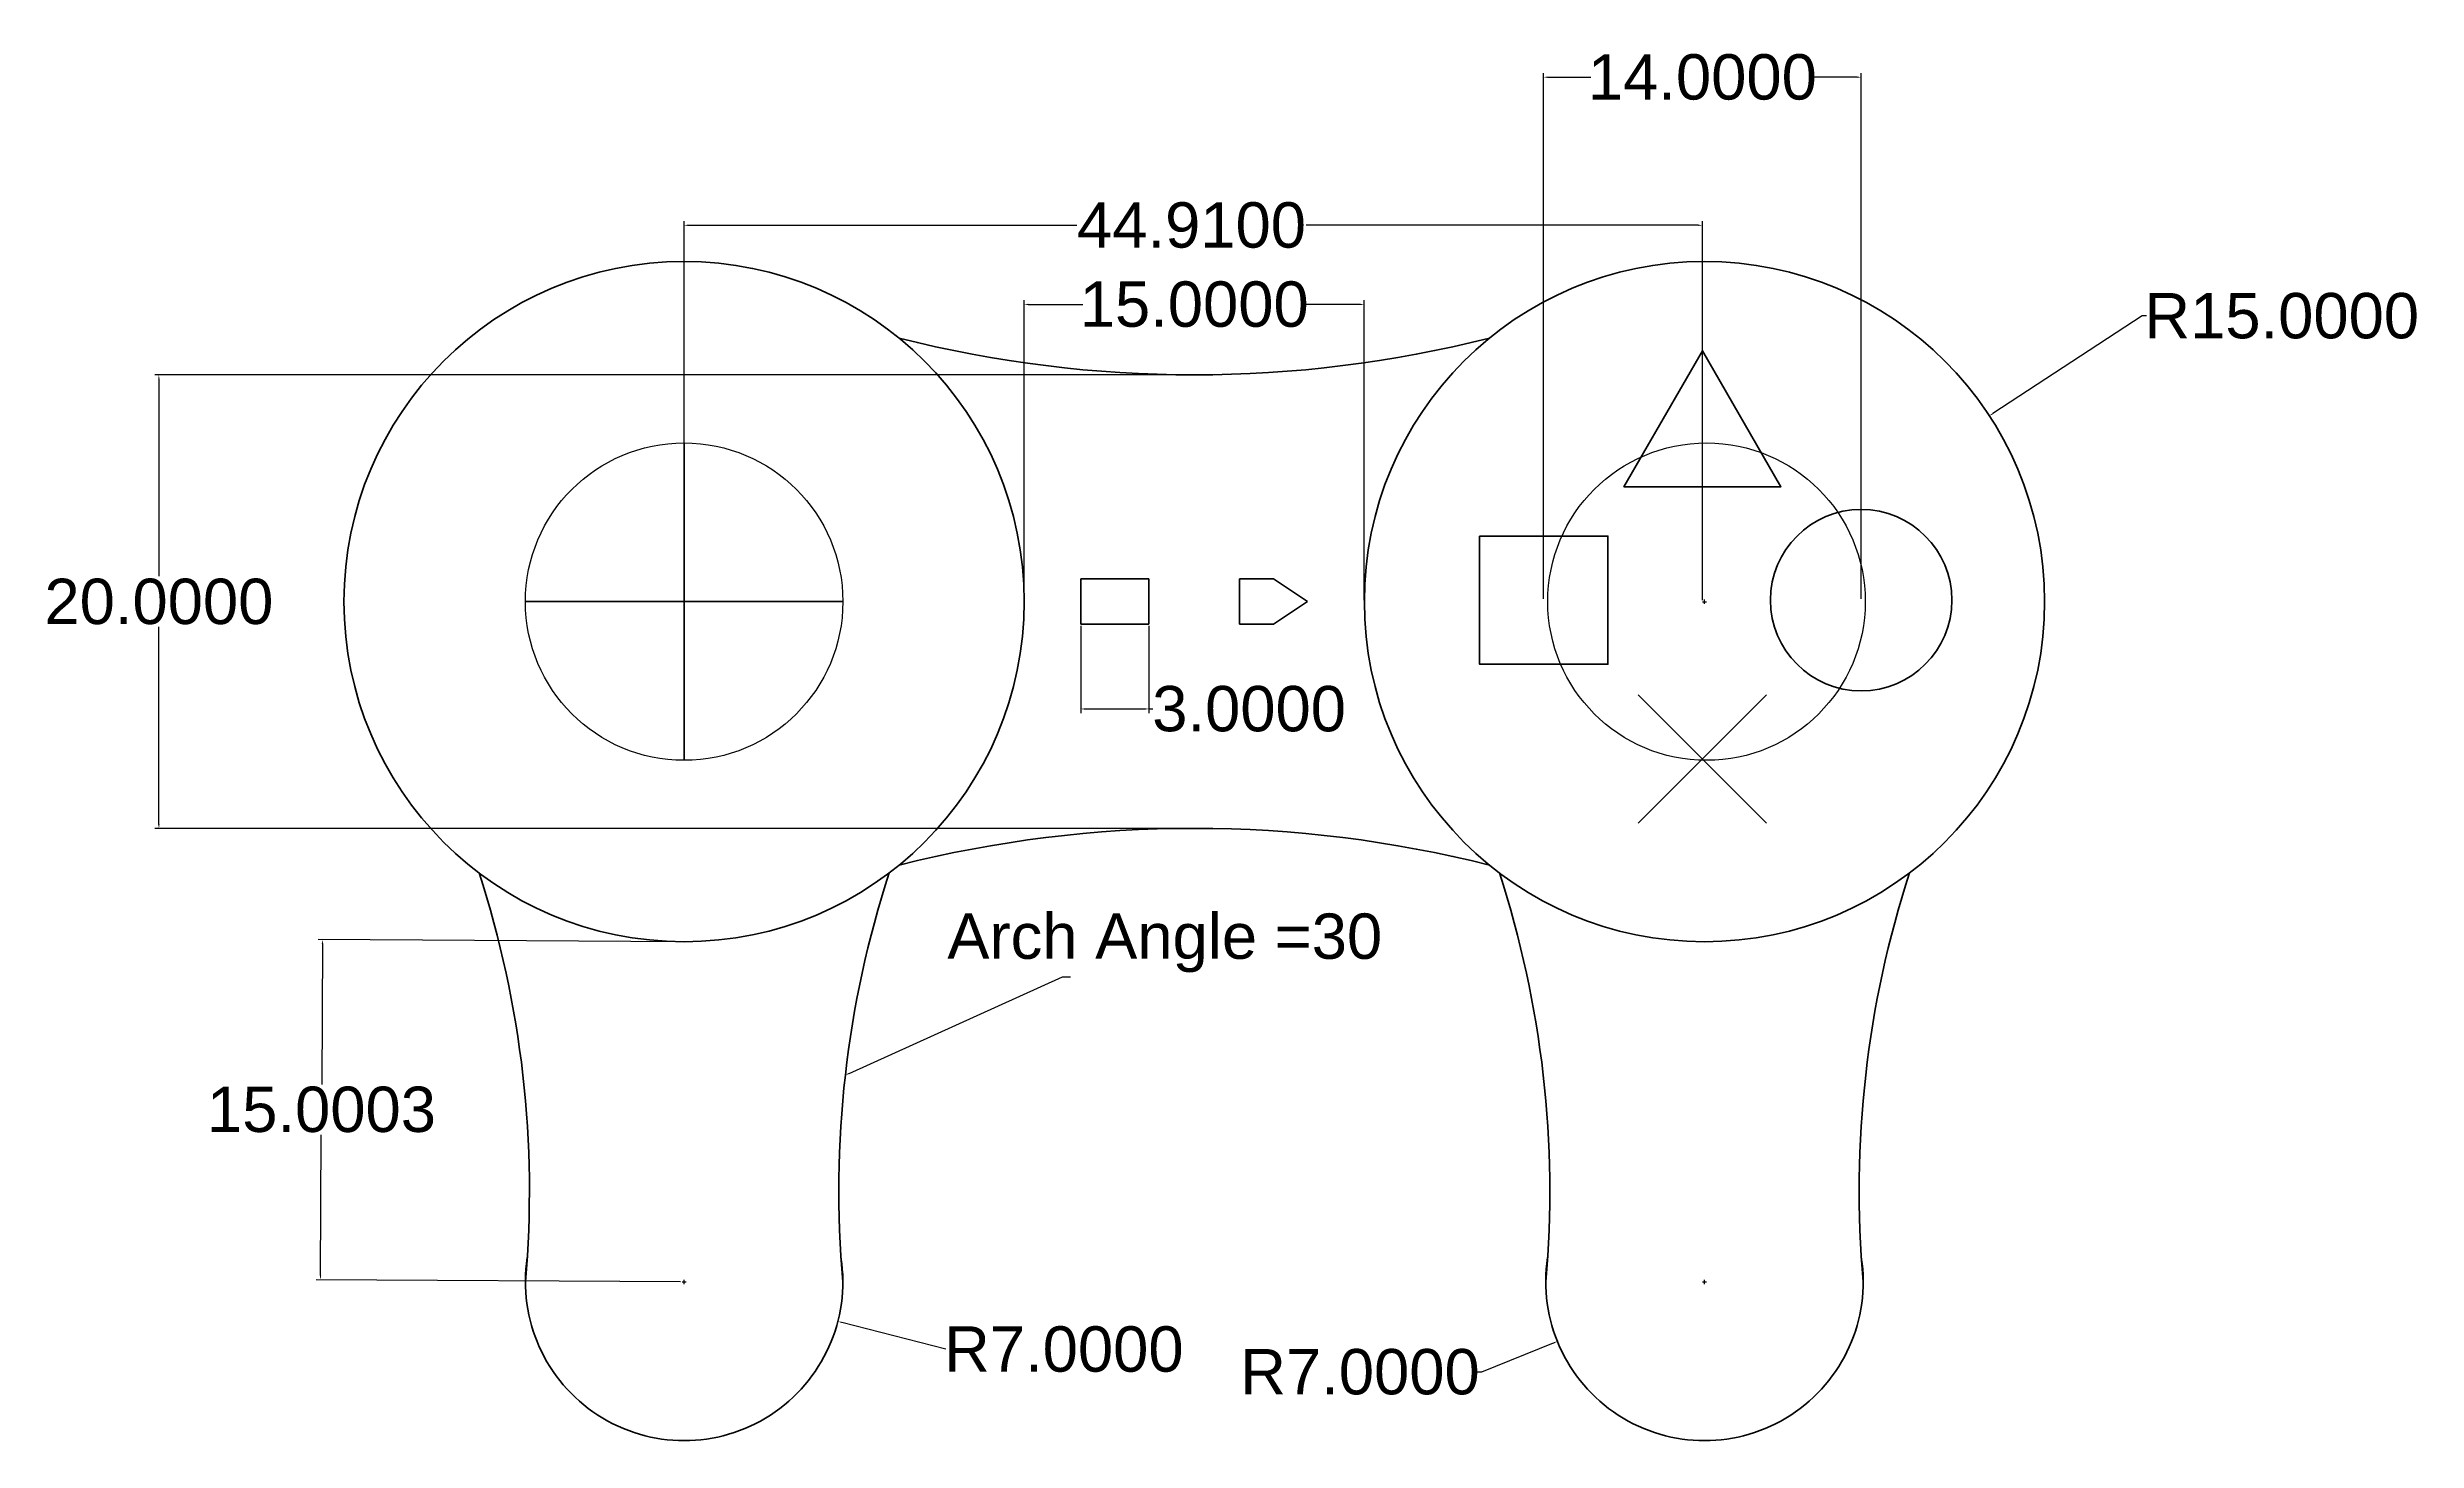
# Model space of a CAD drawing. Header units: inches. Extents: x 0 to 244, y 0 to 89.
# Drawn here: x 139.7 to 244.1, y 12.4 to 73.8 of the extents above; entities that cross this region are included whole.
import ezdxf
from ezdxf import colors
from ezdxf.entities.mleader import LeaderData, LeaderLine
from ezdxf.math import Vec2, Vec3

# ---------------------------------------------------------------- set-up
doc = ezdxf.new("R2010")
doc.units = ezdxf.units.IN
doc.header["$MEASUREMENT"] = 0
doc.layers.get('Defpoints').update_dxf_attribs({"color": 10, "lineweight": 100})
for name, color, linetype, lineweight, plot in [('Layer1', 3, 'Continuous', 100, False), ('Layer2', 6, 'Continuous', 100, False), ('Layer3', 5, 'Continuous', 100, False), ('Layer4', 253, 'Continuous', 200, False), ('Layer5', 255, 'Continuous', 50, False), ('Layer9', 250, 'Continuous', 50, False)]:
    doc.layers.add(name, color=color, linetype=linetype, lineweight=lineweight, plot=plot)
doc.layers.add('Layer6', color=2, linetype='Continuous', plot=False)
doc.layers.add('Layer7', color=2, linetype='Continuous', plot=False)
doc.styles.get("Standard").update_dxf_attribs({"font": 'arial.ttf', "height": 2})
doc.dimstyles.get("Standard").update_dxf_attribs({"dimtxt": 0.18, "dimasz": 0.18, "dimexe": 0.18, "dimexo": 0.0625, "dimgap": 0.09, "dimtad": 0, "dimtih": 1, "dimtoh": 1, "dimdec": 4, "dimzin": 0, "dimdsep": 46, "dimtxsty": 'Standard', "dimcen": 0.09, "dimadec": 0, "dimazin": 0, "dimtfac": 1, "dimtdec": 4, "dimtofl": 0, "dimtmove": 0, "dimatfit": 3, "dimfxl": 1, "dimtolj": 1, "dimtzin": 0, "dimarcsym": 0})

# ---------------------------------------------------------------- blocks, each defined once
blk = doc.blocks.new('*D1')
at = {"layer": 'Defpoints', "color": 0, "transparency": 16777216}
for p in [(225.3, 57.56), (212.73, 49.36)]:
    blk.add_point(p, dxfattribs=at)
at = {"layer": 'Layer6', "color": 0, "lineweight": -2, "transparency": 16777216}
for p, q in [((232.04, 61.96), (225.45, 57.66)), ((232.22, 61.96), (232.04, 61.96)), ((212.64, 49.36), (212.82, 49.36)), ((212.73, 49.27), (212.73, 49.45))]:
    blk.add_line(p, q, dxfattribs=at)
at = {"layer": 'Layer6', "color": 0, "transparency": 16777216}
blk.add_solid([(225.43, 57.68), (225.46, 57.63), (225.3, 57.56)], dxfattribs=at)
at = {"layer": 'Layer6', "color": 0, "transparency": 16777216, "insert": (238.19, 61.96), "char_height": 2, "attachment_point": 5}
blk.add_mtext('\\A1;R15.0000', dxfattribs=at)
blk = doc.blocks.new('*D2')
at = {"layer": 'Defpoints', "color": 0, "transparency": 16777216}
for p in [(212.73, 19.36), (206.25, 16.74)]:
    blk.add_point(p, dxfattribs=at)
at = {"layer": 'Layer6', "color": 0, "lineweight": -2, "transparency": 16777216}
for p, q in [((212.64, 19.36), (212.82, 19.36)), ((212.73, 19.27), (212.73, 19.45)), ((202.91, 15.39), (206.08, 16.67)), ((202.73, 15.39), (202.91, 15.39))]:
    blk.add_line(p, q, dxfattribs=at)
at = {"layer": 'Layer6', "color": 0, "transparency": 16777216}
blk.add_solid([(206.07, 16.7), (206.09, 16.64), (206.25, 16.74)], dxfattribs=at)
at = {"layer": 'Layer6', "color": 0, "transparency": 16777216, "insert": (197.54, 15.39), "char_height": 2, "attachment_point": 5}
blk.add_mtext('\\A1;R7.0000', dxfattribs=at)
blk = doc.blocks.new('*D3')
at = {"layer": 'Defpoints', "color": 0, "transparency": 16777216}
for p in [(167.73, 19.36), (174.51, 17.62)]:
    blk.add_point(p, dxfattribs=at)
at = {"layer": 'Layer6', "color": 0, "lineweight": -2, "transparency": 16777216}
for p, q in [((167.64, 19.36), (167.82, 19.36)), ((167.73, 19.27), (167.73, 19.45)), ((179.28, 16.39), (174.69, 17.57))]:
    blk.add_line(p, q, dxfattribs=at)
at = {"layer": 'Layer6', "color": 0, "transparency": 16777216}
blk.add_solid([(174.69, 17.6), (174.68, 17.55), (174.51, 17.62)], dxfattribs=at)
at = {"layer": 'Layer6', "color": 0, "transparency": 16777216, "insert": (184.48, 16.39), "char_height": 2, "attachment_point": 5}
blk.add_mtext('\\A1;R7.0000', dxfattribs=at)
blk = doc.blocks.new('*D4')
at = {"layer": 'Defpoints', "color": 0, "transparency": 16777216}
for p in [(167.73, 34.36), (151.69, 19.46), (167.64, 19.36)]:
    blk.add_point(p, dxfattribs=at)
at = {"layer": 'Layer6', "color": 0, "lineweight": -2, "transparency": 16777216}
for p, q in [((167.67, 34.36), (151.6, 34.46)), ((151.78, 34.28), (151.75, 28.07)), ((151.7, 19.64), (151.73, 25.85)), ((167.58, 19.36), (151.51, 19.46))]:
    blk.add_line(p, q, dxfattribs=at)
at = {"layer": 'Layer6', "color": 0, "transparency": 16777216}
for points in [[(151.75, 34.28), (151.81, 34.28), (151.78, 34.46)], [(151.67, 19.64), (151.73, 19.64), (151.69, 19.46)]]:
    blk.add_solid(points, dxfattribs=at)
at = {"layer": 'Layer6', "color": 0, "transparency": 16777216, "insert": (151.74, 26.96), "char_height": 2, "attachment_point": 5}
blk.add_mtext('\\A1;15.0003', dxfattribs=at)
blk = doc.blocks.new('*D5')
at = {"layer": 'Defpoints', "color": 0, "transparency": 16777216}
for p in [(197.73, 62.47), (182.73, 49.36), (197.73, 49.36)]:
    blk.add_point(p, dxfattribs=at)
at = {"layer": 'Layer6', "color": 0, "lineweight": -2, "transparency": 16777216}
for p, q in [((182.73, 49.43), (182.73, 62.65)), ((182.91, 62.47), (185.31, 62.47)), ((197.55, 62.47), (195.15, 62.47)), ((197.73, 49.43), (197.73, 62.65))]:
    blk.add_line(p, q, dxfattribs=at)
at = {"layer": 'Layer6', "color": 0, "transparency": 16777216}
for points in [[(182.91, 62.5), (182.91, 62.44), (182.73, 62.47)], [(197.55, 62.5), (197.55, 62.44), (197.73, 62.47)]]:
    blk.add_solid(points, dxfattribs=at)
at = {"layer": 'Layer6', "color": 0, "transparency": 16777216, "insert": (190.23, 62.47), "char_height": 2, "attachment_point": 5}
blk.add_mtext('\\A1;15.0000', dxfattribs=at)
blk = doc.blocks.new('*D6')
at = {"layer": 'Defpoints', "color": 0, "transparency": 16777216}
for p in [(212.64, 65.96), (167.73, 49.36), (212.64, 49.36)]:
    blk.add_point(p, dxfattribs=at)
at = {"layer": 'Layer6', "color": 0, "lineweight": -2, "transparency": 16777216}
for p, q in [((167.73, 49.43), (167.73, 66.14)), ((167.91, 65.96), (185.06, 65.96)), ((212.46, 65.96), (195.17, 65.96)), ((212.64, 49.43), (212.64, 66.14))]:
    blk.add_line(p, q, dxfattribs=at)
at = {"layer": 'Layer6', "color": 0, "transparency": 16777216}
for points in [[(167.91, 65.99), (167.91, 65.93), (167.73, 65.96)], [(212.46, 65.99), (212.46, 65.93), (212.64, 65.96)]]:
    blk.add_solid(points, dxfattribs=at)
at = {"layer": 'Layer6', "color": 0, "transparency": 16777216, "insert": (190.11, 65.96), "char_height": 2, "attachment_point": 5}
blk.add_mtext('\\A1;44.9100', dxfattribs=at)
blk = doc.blocks.new('*D7')
at = {"layer": 'Defpoints', "color": 0, "transparency": 16777216}
for p in [(185.23, 48.36), (188.23, 48.36), (188.23, 44.63)]:
    blk.add_point(p, dxfattribs=at)
at = {"layer": 'Layer6', "color": 0, "lineweight": -2, "transparency": 16777216}
for p, q in [((185.23, 48.3), (185.23, 44.45)), ((188.23, 48.3), (188.23, 44.45)), ((185.41, 44.63), (188.05, 44.63)), ((188.23, 44.63), (188.41, 44.63))]:
    blk.add_line(p, q, dxfattribs=at)
at = {"layer": 'Layer6', "color": 0, "transparency": 16777216}
for points in [[(185.41, 44.66), (185.41, 44.6), (185.23, 44.63)], [(188.05, 44.66), (188.05, 44.6), (188.23, 44.63)]]:
    blk.add_solid(points, dxfattribs=at)
at = {"layer": 'Layer6', "color": 0, "transparency": 16777216, "insert": (192.65, 44.63), "char_height": 2, "attachment_point": 5}
blk.add_mtext('\\A1;3.0000', dxfattribs=at)
blk = doc.blocks.new('*D8')
at = {"layer": 'Defpoints', "color": 0, "transparency": 16777216}
for p in [(190.23, 59.36), (144.57, 39.36), (190.23, 39.36)]:
    blk.add_point(p, dxfattribs=at)
at = {"layer": 'Layer6', "color": 0, "lineweight": -2, "transparency": 16777216}
for p, q in [((190.17, 59.36), (144.39, 59.36)), ((144.57, 59.18), (144.57, 50.48)), ((144.57, 39.54), (144.57, 48.25)), ((190.17, 39.36), (144.39, 39.36))]:
    blk.add_line(p, q, dxfattribs=at)
at = {"layer": 'Layer6', "color": 0, "transparency": 16777216}
for points in [[(144.54, 59.18), (144.6, 59.18), (144.57, 59.36)], [(144.54, 39.54), (144.6, 39.54), (144.57, 39.36)]]:
    blk.add_solid(points, dxfattribs=at)
at = {"layer": 'Layer6', "color": 0, "transparency": 16777216, "insert": (144.57, 49.36), "char_height": 2, "attachment_point": 5}
blk.add_mtext('\\A1;20.0000', dxfattribs=at)
blk = doc.blocks.new('*D9')
at = {"layer": 'Defpoints', "color": 0, "transparency": 16777216}
for p in [(219.64, 72.49), (205.64, 49.43), (219.64, 49.43)]:
    blk.add_point(p, dxfattribs=at)
at = {"layer": 'Layer7', "color": 0, "lineweight": -2, "transparency": 16777216}
for p, q in [((205.64, 49.49), (205.64, 72.67)), ((205.82, 72.49), (207.72, 72.49)), ((219.46, 72.49), (217.56, 72.49)), ((219.64, 49.49), (219.64, 72.67))]:
    blk.add_line(p, q, dxfattribs=at)
at = {"layer": 'Layer7', "color": 0, "transparency": 16777216}
for points in [[(205.82, 72.52), (205.82, 72.46), (205.64, 72.49)], [(219.46, 72.52), (219.46, 72.46), (219.64, 72.49)]]:
    blk.add_solid(points, dxfattribs=at)
at = {"layer": 'Layer7', "color": 0, "transparency": 16777216, "insert": (212.64, 72.49), "char_height": 2, "attachment_point": 5}
blk.add_mtext('\\A1;14.0000', dxfattribs=at)

msp = doc.modelspace()

# ---------------------------------------------------------------- linework, layer by layer
at = {"layer": 'Defpoints'}
msp.add_circle((219.64277, 49.42665), 4, dxfattribs=at)
at = {"layer": 'Layer1'}
msp.add_lwpolyline([(212.64277, 60.42665), (209.17867, 54.42665), (216.10687, 54.42665)], close=True, dxfattribs=at)
at = {"layer": 'Layer2'}
msp.add_lwpolyline([(202.81434, 52.25507), (202.81434, 46.59822), (208.47119, 46.59822), (208.47119, 52.25507)], close=True, dxfattribs=at)
at = {"layer": 'Layer3'}
for p, q in [((215.47119, 45.25507), (209.81434, 39.59822)), ((209.81434, 45.25507), (215.47119, 39.59822))]:
    msp.add_line(p, q, dxfattribs=at)
at = {"layer": 'Layer4'}
for p, q in [((167.73277, 56.36415), (167.73277, 42.36415)), ((160.73277, 49.36415), (174.73277, 49.36415))]:
    msp.add_line(p, q, dxfattribs=at)
at = {"layer": 'Layer5'}
for p, q in [((188.23277, 50.36415), (185.23277, 50.36415)), ((185.23277, 50.36415), (185.23277, 48.36415)), ((188.23277, 49.36415), (188.23277, 50.36415)), ((193.73277, 50.36415), (192.23277, 50.36415)), ((192.23277, 50.36415), (192.23277, 48.36415)), ((195.23277, 49.36415), (193.73277, 50.36415)), ((188.23277, 48.36415), (188.23277, 49.36415)), ((195.23277, 49.36415), (193.73277, 48.36415)), ((185.23277, 48.36415), (188.23277, 48.36415)), ((192.23277, 48.36415), (193.73277, 48.36415))]:
    msp.add_line(p, q, dxfattribs=at)
at = {"layer": 'Layer7'}
for centre in [(167.73277, 49.36415), (212.82277, 49.36415)]:
    msp.add_circle(centre, 7, dxfattribs=at)
at = {"layer": 'Layer9'}
for centre in [(167.73277, 49.36415), (212.73277, 49.36415)]:
    msp.add_circle(centre, 15, dxfattribs=at)
for centre, radius, start, end in [((190.23277, 112.48915), 53.125, 255.8218566, 284.1781434), ((190.23277, -13.76085), 53.125, 75.8218566, 104.1781434), ((115.52061, 23.37424), 45.38965, 354.9314172, 17.9945326), ((219.94493, 23.37424), 45.38965, 162.0054674, 185.0685828), ((160.52061, 23.37424), 45.38965, 354.9314172, 17.9945326), ((264.94493, 23.37424), 45.38965, 162.0054674, 185.0685828), ((167.73277, 19.36415), 7, 171.2161817, 8.7838183), ((212.73277, 19.36415), 7, 171.2161817, 8.7838183)]:
    msp.add_arc(centre, radius, start, end, dxfattribs=at)

# ---------------------------------------------------------------- texts
at = {"layer": 'Layer6'}
msp.add_text('Arch Angle =30', height=2, dxfattribs=at).set_placement((179.33896, 33.61069))

# ---------------------------------------------------------------- dimensions: what is measured, and where the dimension line sits
for base, p1, p2, picture, middle in [((212.64277, 65.96101), (167.73277, 49.36415), (212.64277, 49.36415), '*D6', (190.11273, 65.96101)), ((197.73277, 62.47035), (182.73277, 49.36415), (197.73277, 49.36415), '*D5', (190.23277, 62.47035))]:
    dim = msp.add_linear_dim(base=base, p1=p1, p2=p2, angle=0, dimstyle='Standard', dxfattribs=at)
    dim.commit()
    dim.dimension.update_dxf_attribs({"geometry": picture, "text_midpoint": middle, "dimtype": 161})
for center, mpoint, picture, middle in [((212.73277, 49.36415), (225.29655, 57.55874), '*D1', (238.19118, 61.95655)), ((167.73277, 19.36415), (174.51185, 17.61943), '*D3', (179.28176, 16.39182)), ((212.73277, 19.36415), (206.24508, 16.73546), '*D2', (197.5373, 15.3851))]:
    dim = msp.add_radius_dim(center=center, mpoint=mpoint, dimstyle='Standard', dxfattribs=at)
    dim.commit()
    dim.dimension.update_dxf_attribs({"geometry": picture, "text_midpoint": middle, "dimtype": 164})
for p1, p2, distance, picture, middle in [((190.23277, 59.36415), (190.23277, 39.36415), -45.65882, '*D8', (144.57395, 49.36415)), ((185.23277, 48.36415), (188.23277, 48.36415), -3.73068, '*D7', (192.65011, 44.63347)), ((167.73277, 34.36415), (167.64277, 19.36415), -15.94835, '*D4', (151.7397, 26.95983))]:
    dim = msp.add_aligned_dim(p1=p1, p2=p2, distance=distance, dimstyle='Standard', dxfattribs=at)
    dim.commit()
    dim.dimension.update_dxf_attribs({"geometry": picture, "text_midpoint": middle})
at = {"layer": 'Layer7'}
dim = msp.add_linear_dim(base=(219.64277, 72.49221), p1=(205.64277, 49.42665), p2=(219.64277, 49.42665), dimstyle='Standard', dxfattribs=at)
dim.commit()
dim.dimension.update_dxf_attribs({"geometry": '*D9', "text_midpoint": (212.64277, 72.49221)})

# ---------------------------------------------------------------- leaders
at = {"layer": 'Layer6'}
ml = msp.add_multileader_mtext('Standard', dxfattribs=at)
ml.set_content('', color=256)
ml.set_leader_properties()
ml.build(insert=Vec2(0, 0))
ml.multileader.update_dxf_attribs({"dogleg_length": 0.36, "arrow_head_size": 0.18})
ctx = ml.context
ctx.base_point, ctx.char_height, ctx.arrow_head_size, ctx.landing_gap_size, ctx.plane_origin = Vec3(184.77333, 32.81915), 0.18, 0.18, 0.09, Vec3(174.84374, 28.48335)
notes = []
notes.append((ctx, [(0, (1, 1, 0), (184.41333, 32.81915), (1, 0), 0.36, [(0, [(174.84374, 28.48335)], 0, [])])]))
ctx.mtext.insert, ctx.mtext.flow_direction = Vec3(184.86333, 32.90915), 5
for ctx, leaders in notes:
    for number, flags, end, landing, length, lines in leaders:
        leader = LeaderData()
        leader.index, (leader.has_last_leader_line, leader.has_dogleg_vector, leader.attachment_direction) = number, flags
        leader.last_leader_point, leader.dogleg_vector, leader.dogleg_length = Vec3(end), Vec3(landing), length
        for number, points, colour, breaks in lines:
            line = LeaderLine()
            line.index, line.vertices, line.color, line.breaks = number, Vec3.list(points), colors.encode_raw_color(colour), breaks
            leader.lines.append(line)
        ctx.leaders.append(leader)

doc.saveas('drawing.dxf')
